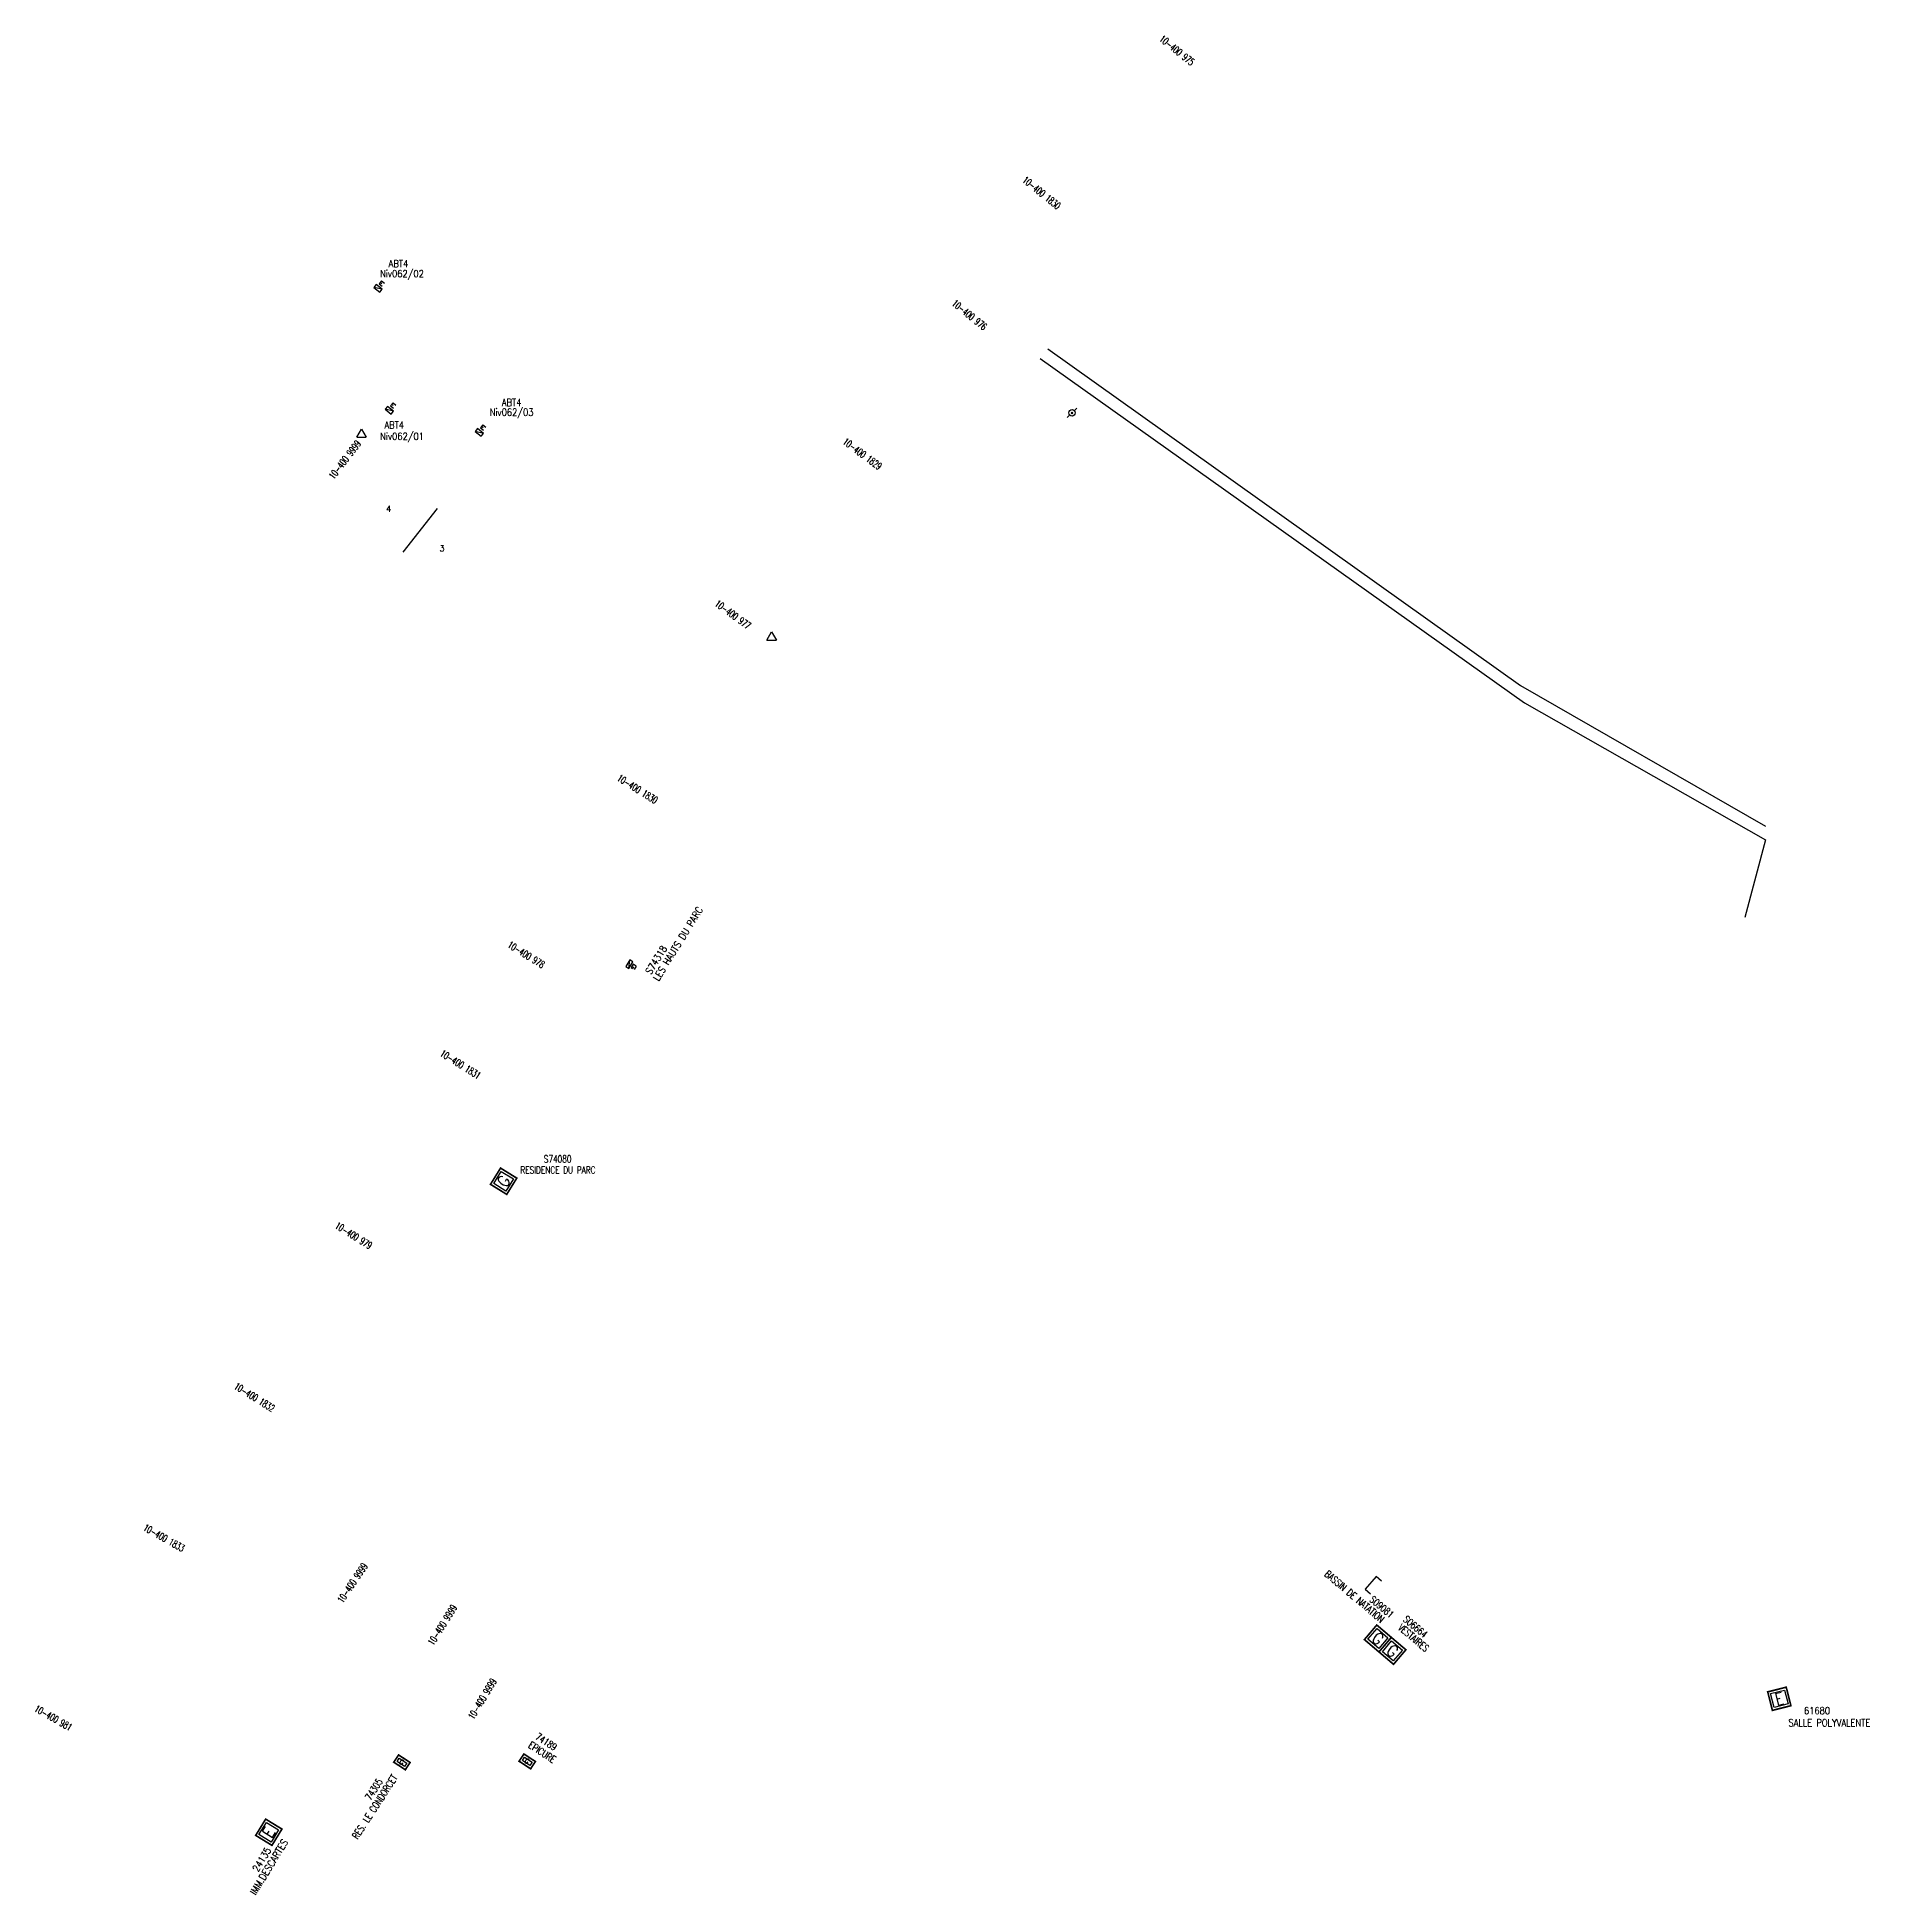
# Model space of a CAD drawing. Header units: millimetres. Extents: x 146003 to 146975, y 141990 to 143000.
# Drawn here: x 146377.8 to 146761.7, y 141990.1 to 142379.2 of the extents above; entities that cross this region are included whole.
import ezdxf
from ezdxf.enums import TextEntityAlignment as Align

# ---------------------------------------------------------------- set-up
doc = ezdxf.new("R2010")
doc.units = ezdxf.units.MM
doc.layers.get('0').update_dxf_attribs({"linetype": 'CONTINUOUS'})
for name, color, linetype in [('BB01', 7, 'CONTINUOUS'), ('BR12', 7, 'CONTINUOUS'), ('BR14', 7, 'CONTINUOUS'), ('G_210', 7, 'CONTINUOUS'), ('M_200', 7, 'CONTINUOUS'), ('poteau_div', 7, 'CONTINUOUS'), ('W0430', 7, 'CONTINUOUS'), ('W0432', 7, 'CONTINUOUS'), ('W0473', 7, 'CONTINUOUS'), ('W0991', 7, 'CONTINUOUS'), ('W1102', 7, 'CONTINUOUS')]:
    doc.layers.add(name, color=color, linetype=linetype)
doc.styles.add('M_ROMANS', font='ROMANS.shx', dxfattribs={"width": 0.75})
doc.styles.get("Standard").update_dxf_attribs({"font": 'romans.shx', "width": 0.85})

msp = doc.modelspace()

# ---------------------------------------------------------------- texts
at = {"layer": 'poteau_div', "color": 252, "linetype": 'Continuous', "width": 0.6}
for s, rotation, p in [('10-400 975', 321, (146616.59, 142376.44)), ('10-400 1830', 321, (146588.23, 142346.6)), ('10-400 976', 321, (146573.12, 142321.03)), ('10-400 9999', 52.5, (146442.28, 142290.7)), ('10-400 1829', 323.5, (146550.69, 142291.93)), ('10-400 977', 323.5, (146523.57, 142258.27)), ('10-400 1830', 328, (146503.58, 142221.71)), ('10-400 978', 328, (146480.27, 142187.05)), ('10-400 1831', 328, (146466.51, 142164.04)), ('10-400 979', 328, (146444.12, 142128.21)), ('10-400 1832', 328, (146423.36, 142094.33)), ('10-400 1833', 330.5, (146404.4, 142064.87)), ('10-400 9999', 56, (146443.88, 142055.44)), ('10-400 9999', 58, (146462.72, 142046.64)), ('10-400 9999', 59, (146471.07, 142031.16)), ('10-400 981', 330.5, (146381.21, 142027.17))]:
    msp.add_text(s, height=1.5, rotation=rotation, dxfattribs=at).set_placement(p, align=Align.MIDDLE_CENTER)
at = {"layer": 'W0430', "color": 252, "linetype": 'Continuous', "width": 0.85}
for s, p in [('ABT4', (146451.45, 142331.02)), ('Niv062/02', (146449.65, 142328.9)), ('Niv062/03', (146472.61, 142299.9)), ('ABT4', (146475.17, 142301.94)), ('Niv062/01', (146449.67, 142294.86)), ('ABT4', (146450.58, 142297.21))]:
    msp.add_text(s, height=1.5, dxfattribs=at).set_placement(p)
at = {"layer": 'W0432', "color": 252, "linetype": 'Continuous', "width": 0.85}
for s, p in [('LES HAUTS DU PARC', (146507.99, 142181.34)), ('S74318', (146506.41, 142182.75))]:
    msp.add_text(s, height=1.5, rotation=58.1744, dxfattribs=at).set_placement(p)
at = {"layer": 'W0991', "color": 252}
for s, p in [('4', (146450.94, 142279.81)), ('3', (146462.09, 142271.51))]:
    msp.add_text(s, height=1.25, dxfattribs=at).set_placement(p)

# ---------------------------------------------------------------- blocks, each defined once
blk = doc.blocks.new('M_200_59')
at = {"layer": 'M_200', "color": 0, "linetype": 'Continuous', "const_width": 0.35, "flags": 128}
blk.add_lwpolyline([(4, 4), (4, 0), (0, 0), (0, 4)], close=True, dxfattribs=at)
at = {"layer": 'M_200', "color": 0, "linetype": 'Continuous'}
blk.add_lwpolyline([(0.5, 3.5), (3.5, 3.5), (3.5, 0.5), (0.5, 0.5)], close=True, dxfattribs=at)
at = {"layer": 'M_200', "insert": (2, 2), "char_height": 2.5, "width": 4, "attachment_point": 5}
blk.add_mtext('E', dxfattribs=at)
at = {"layer": 'M_200', "color": 0, "linetype": 'Continuous', "width": 0.85}
for tag, p in [('NUM', (2, 17.06)), ('NOM', (2, 10.65))]:
    blk.add_attdef(tag, text='', height=4, dxfattribs=at).set_placement(p, align=Align.MIDDLE)
at = {"layer": 'M_200', "color": 0, "linetype": 'Continuous', "style": 'M_ROMANS', "width": 0.75, "flags": 3}
for tag, p in [('DEF_LEG', (1.87, -2.99)), ('DEF_COUP', (1.87, -5.49)), ('DEF_TYPE', (1.87, -7.99))]:
    blk.add_attdef(tag, text='', height=1.2, dxfattribs=at).set_placement(p, align=Align.MIDDLE)
blk = doc.blocks.new('BR1201')
at = {"color": 0, "linetype": 'Continuous'}
for p, q in [((-1, -0.58), (0, 1.15)), ((0, 1.15), (1, -0.58)), ((-1, -0.58), (1, -0.58))]:
    blk.add_line(p, q, dxfattribs=at)
blk = doc.blocks.new('G_210_23')
at = {"layer": 'G_210', "color": 0, "linetype": 'Continuous', "const_width": 0.35, "flags": 128}
blk.add_lwpolyline([(4, 4), (4, 0), (0, 0), (0, 4)], close=True, dxfattribs=at)
at = {"layer": 'G_210', "color": 0, "linetype": 'Continuous'}
blk.add_lwpolyline([(0.5, 3.5), (3.5, 3.5), (3.5, 0.5), (0.5, 0.5)], close=True, dxfattribs=at)
at = {"layer": 'G_210', "insert": (2, 2), "char_height": 2.5, "width": 4, "attachment_point": 5}
blk.add_mtext('G', dxfattribs=at)
at = {"layer": 'G_210', "color": 0, "linetype": 'Continuous', "width": 0.75}
for tag, height, p in [('NUM', 4, (2, 16)), ('NOM', 4, (2, 11)), ('BCL', 3, (2, 7))]:
    blk.add_attdef(tag, text='', height=height, dxfattribs=at).set_placement(p, align=Align.MIDDLE)
at = {"layer": 'G_210', "color": 0, "linetype": 'Continuous', "width": 0.75, "flags": 3}
for tag, p in [('DEF_LEG', (2.14, -3.11)), ('DEF_COUP', (2.14, -5.61)), ('DEF_TYPE', (2.14, -8.11))]:
    blk.add_attdef(tag, text='', height=1.2, dxfattribs=at).set_placement(p, align=Align.MIDDLE)
blk = doc.blocks.new('t430')
at = {"flags": 128}
for points in [[(0.8, 0.8), (-0.8, 0.8)], [(-0.8, 0.8), (-0.8, 0)], [(0.8, 0.8), (-0.8, 0)], [(-0.8, 0), (0.8, 0)], [(-0.4, 2.1), (0.4, 2.1)], [(-0.4, 2.1), (-0.4, 1.3)], [(-0.4, 1.7), (0, 1.7)], [(-0.4, 1.3), (0.4, 1.3)], [(0.8, 0), (0.8, 0.8)]]:
    blk.add_lwpolyline(points, dxfattribs=at)
blk = doc.blocks.new('*U12')
at = {"layer": 'G_210', "color": 0, "linetype": 'Continuous', "const_width": 0.35, "flags": 128}
blk.add_lwpolyline([(2.89, 1.82), (2.89, 0), (0, 0), (0, 1.82)], close=True, dxfattribs=at)
at = {"layer": 'G_210', "color": 0, "linetype": 'Continuous'}
blk.add_lwpolyline([(0.5, 1.32), (2.39, 1.32), (2.39, 0.5), (0.5, 0.5)], close=True, dxfattribs=at)
at = {"layer": 'G_210', "insert": (1.4, 0.92), "char_height": 1.05, "width": 1.2153, "attachment_point": 5}
blk.add_mtext('G', dxfattribs=at)
at = {"layer": 'G_210', "color": 0, "linetype": 'Continuous', "width": 0.75}
for tag, height, p in [('NUM', 4, (2, 16)), ('NOM', 4, (2, 11)), ('BCL', 3, (2, 7))]:
    blk.add_attdef(tag, text='', height=height, dxfattribs=at).set_placement(p, align=Align.MIDDLE)
at = {"layer": 'G_210', "color": 0, "linetype": 'Continuous', "width": 0.75, "flags": 3}
for tag, p in [('DEF_LEG', (2.14, -3.11)), ('DEF_COUP', (2.14, -5.61)), ('DEF_TYPE', (2.14, -8.11))]:
    blk.add_attdef(tag, text='', height=1.2, dxfattribs=at).set_placement(p, align=Align.MIDDLE)
blk = doc.blocks.new('T473')
for p, q in [((-0.166667, 0.166667), (0.166667, -0.166667)), ((-0.166667, -0.166667), (0.166667, 0.166667)), ((0.500001, 0.500001), (1.000002, 1.000002)), ((-1.000002, -1.000002), (-0.500001, -0.500001))]:
    blk.add_line(p, q)
blk.add_ellipse((0, 0), major_axis=(0.471405, 0.471405), ratio=1, start_param=5.4977871438, end_param=11.780972451)
blk = doc.blocks.new('*U15')
at = {"flags": 128}
for points in [[(0.8, 0.8), (-0.8, 0.8)], [(-0.8, 0.8), (-0.8, 0)], [(0.8, 0.8), (-0.8, 0)], [(-0.8, 0), (0.8, 0)], [(-0.4, 1.86), (-0.4, 1.06)], [(-0.4, 1.06), (0.4, 1.06)], [(-0.39, 1.86), (0.41, 1.86)], [(0, 1.46), (0.4, 1.46)], [(0.4, 1.06), (0.4, 1.46)], [(0.8, 0), (0.8, 0.8)]]:
    blk.add_lwpolyline(points, dxfattribs=at)

# ---------------------------------------------------------------- linework, layer by layer
at = {"layer": 'BB01', "color": 252}
for p, q in [((146658.3, 142056.82), (146656.01, 142054.15)), ((146659.44, 142055.81), (146658.3, 142056.82)), ((146656.01, 142054.15), (146657.14, 142053.17))]:
    msp.add_line(p, q, dxfattribs=at)
at = {"layer": 'BR14', "color": 252, "flags": 128}
for points in [[(146589.56, 142313.91), (146688.56, 142243.41), (146739.89, 142213.96)], [(146587.95, 142311.91), (146689.36, 142239.81), (146739.86, 142211.11), (146735.56, 142194.81)]]:
    msp.add_lwpolyline(points, dxfattribs=at)
at = {"layer": 'W1102', "color": 252, "flags": 128}
msp.add_lwpolyline([(146461.61, 142280.47), (146454.42, 142271.36)], dxfattribs=at)

# ---------------------------------------------------------------- block references
at = {"layer": 'BR12'}
for p in [(146445.77, 142295.97), (146531.67, 142253.51)]:
    msp.add_blockref('BR1201', p, dxfattribs=at)
at = {"layer": 'G_210'}
ref = msp.add_blockref('G_210_23', (146476.19, 142136.82), dxfattribs=dict(at, rotation=58.24367533036674))
ref.add_attrib('NUM', 'S74080', dxfattribs={"color": 0, "linetype": 'Continuous', "height": 1.5, "width": 0.75}).set_placement((146486.85, 142144.25), align=Align.MIDDLE)
ref.add_attrib('NOM', 'RESIDENCE DU PARC', dxfattribs={"color": 0, "linetype": 'Continuous', "height": 1.5, "width": 0.75}).set_placement((146486.91, 142141.94), align=Align.MIDDLE)
ref = msp.add_blockref('G_210_23', (146655.86, 142043.57), dxfattribs=dict(at, rotation=319.6721101762408))
ref.add_attrib('NUM', 'S09081', dxfattribs={"color": 0, "linetype": 'Continuous', "height": 1.5, "rotation": 319.6721, "width": 0.75}).set_placement((146659.49, 142050.42), align=Align.MIDDLE)
ref.add_attrib('NOM', 'BASSIN DE NATATION', dxfattribs={"color": 0, "linetype": 'Continuous', "height": 1.5, "rotation": 319.6721, "width": 0.75}).set_placement((146653.78, 142052.59), align=Align.MIDDLE)
ref = msp.add_blockref('G_210_23', (146658.91, 142040.98), dxfattribs=dict(at, rotation=319.6721101763897))
ref.add_attrib('NUM', 'S06664', dxfattribs={"color": 0, "linetype": 'Continuous', "height": 1.5, "rotation": 319.6721, "width": 0.75}).set_placement((146666.54, 142046.27), align=Align.MIDDLE)
ref.add_attrib('NOM', 'VESTAIRES', dxfattribs={"color": 0, "linetype": 'Continuous', "height": 1.5, "rotation": 319.6721, "width": 0.75}).set_placement((146666.15, 142043.95), align=Align.MIDDLE)
ref = msp.add_blockref('*U12', (146478.78, 142018.09), dxfattribs=dict(at, rotation=326.8253907615227))
ref.add_attrib('NUM', '74189', dxfattribs={"color": 0, "linetype": 'Continuous', "height": 1.5, "rotation": 326.8254, "width": 0.75}).set_placement((146484.47, 142022.16), align=Align.MIDDLE)
ref.add_attrib('NOM', 'EPICURE', dxfattribs={"color": 0, "linetype": 'Continuous', "height": 1.5, "rotation": 326.8254, "width": 0.75}).set_placement((146483.62, 142019.99), align=Align.MIDDLE)
ref = msp.add_blockref('*U12', (146452.53, 142017.89), dxfattribs=dict(at, rotation=326.8253907615227))
ref.add_attrib('NUM', '74305', dxfattribs={"color": 0, "linetype": 'Continuous', "height": 1.5, "rotation": 57, "width": 0.75}).set_placement((146448.36, 142012.21), align=Align.MIDDLE)
ref.add_attrib('NOM', 'RES. LE CONDORCET', dxfattribs={"color": 0, "linetype": 'Continuous', "height": 1.5, "rotation": 57, "width": 0.75}).set_placement((146448.54, 142008.54), align=Align.MIDDLE)
at = {"layer": 'M_200'}
ref = msp.add_blockref('M_200_59', (146741.33, 142028.74), dxfattribs=dict(at, rotation=14.2851135325141))
ref.add_attrib('NUM', '61680', dxfattribs={"color": 0, "linetype": 'Continuous', "height": 1.5, "width": 0.85}).set_placement((146750.67, 142028.69), align=Align.MIDDLE)
ref.add_attrib('NOM', 'SALLE POLYVALENTE', dxfattribs={"color": 0, "linetype": 'Continuous', "height": 1.5, "width": 0.85}).set_placement((146753.27, 142026.14), align=Align.MIDDLE)
ref = msp.add_blockref('M_200_59', (146427.01, 142000.47), dxfattribs=dict(at, rotation=58.53038389476276))
ref.add_attrib('NUM', '24135', dxfattribs={"color": 0, "linetype": 'Continuous', "height": 1.5, "rotation": 58.5304, "width": 0.85}).set_placement((146424.87, 141997.5), align=Align.MIDDLE)
ref.add_attrib('NOM', 'IMM.DESCARTES', dxfattribs={"color": 0, "linetype": 'Continuous', "height": 1.5, "rotation": 58.5304, "width": 0.85}).set_placement((146426.37, 141995.93), align=Align.MIDDLE)
at = {"layer": 'W0430'}
for p, rotation in [((146448.95, 142326.3), 321.5990913700849), ((146451.35, 142300.75), 320.71559793019), ((146470.2, 142296.1), 321.1398089337875)]:
    msp.add_blockref('t430', p, dxfattribs=dict(at, rotation=rotation))
at = {"layer": 'W0432', "rotation": 238.3378042136779}
msp.add_blockref('*U15', (146501.53, 142185.24), dxfattribs=at)
at = {"layer": 'W0473'}
msp.add_blockref('T473', (146594.61, 142300.52), dxfattribs=at)

msp.set_redraw_order([(e.dxf.handle, doc.entitydb.next_handle()) for e in msp.query("TEXT MTEXT ATTDEF DIMENSION ARC_DIMENSION")])  # texts and dimensions are drawn at this point

doc.saveas('drawing.dxf')
